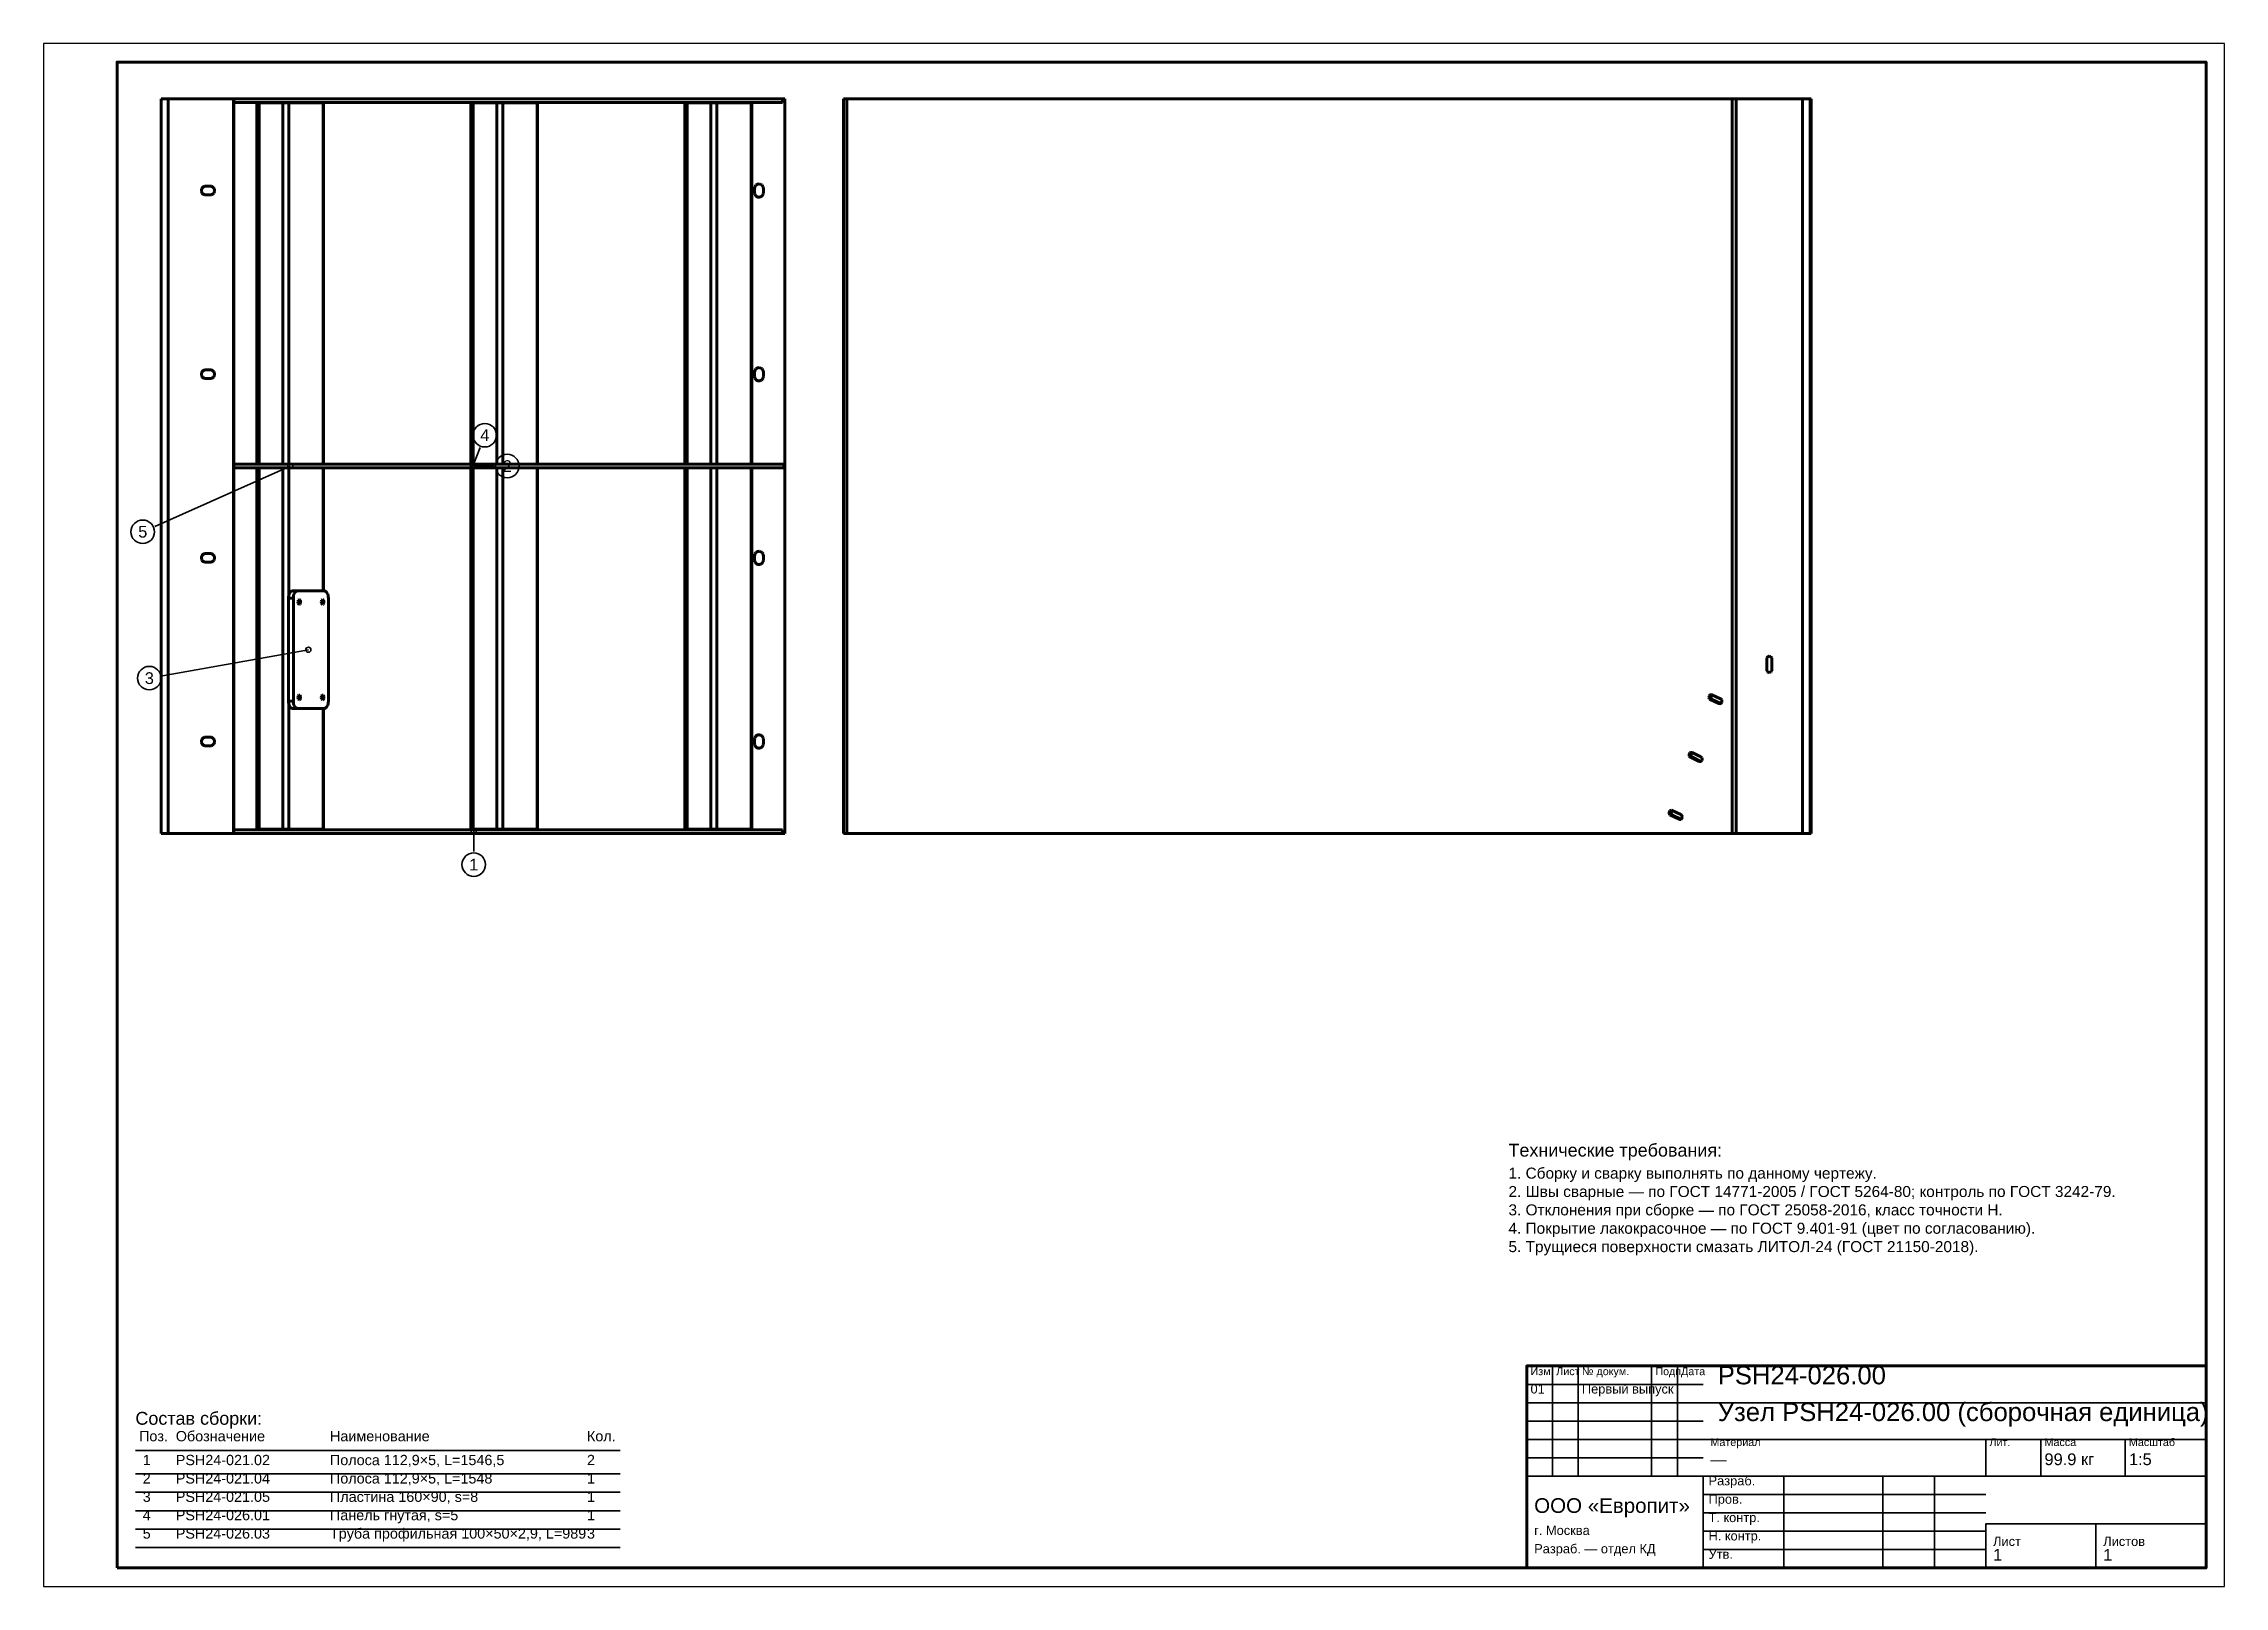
# Model space of a CAD drawing. Header units: millimetres. Extents: x 0 to 594, y 0 to 420.
import ezdxf
from ezdxf.enums import TextEntityAlignment as Align

# ---------------------------------------------------------------- set-up
doc = ezdxf.new("R2010")
doc.units = ezdxf.units.MM
doc.styles.add('GOST', font='Arial')

msp = doc.modelspace()

# ---------------------------------------------------------------- texts
at = {"color": 7, "style": 'GOST'}
for s, p in [('4', (120.16, 313.4)), ('2', (126.3, 305)), ('5', (27, 287.1)), ('3', (28.8, 247.26)), ('1', (117.16, 196.5))]:
    msp.add_text(s, height=3.2, dxfattribs=at).set_placement(p, align=Align.MIDDLE)
at = {"color": 3, "style": 'GOST'}
for s, height, p in [('Технические требования:', 3.5, (399, 117)), ('1. Сборку и сварку выполнять по данному чертежу.', 3, (399, 111)), ('2. Швы сварные — по ГОСТ 14771-2005 / ГОСТ 5264-80; контроль по ГОСТ 3242-79.', 3, (399, 106)), ('3. Отклонения при сборке — по ГОСТ 25058-2016, класс точности Н.', 3, (399, 101)), ('4. Покрытие лакокрасочное — по ГОСТ 9.401-91 (цвет по согласованию).', 3, (399, 96)), ('5. Трущиеся поверхности смазать ЛИТОЛ-24 (ГОСТ 21150-2018).', 3, (399, 91)), ('Изм.', 2.1, (405, 57.5)), ('Лист', 2.1, (412, 57.5)), ('№ докум.', 2.1, (419, 57.5)), ('Подп.', 2.1, (439, 57.5)), ('Дата', 2.1, (446, 57.5)), ('PSH24-026.00', 5, (456, 55)), ('01', 2.5, (405, 52.5)), ('Первый выпуск', 2.5, (419, 52.5)), ('Состав сборки:', 3.5, (25, 44)), ('Узел PSH24-026.00 (сборочная единица)', 5, (456, 45)), ('Поз.', 2.8, (26, 39.5)), ('Обозначение', 2.8, (36, 39.5)), ('Наименование', 2.8, (78, 39.5)), ('Кол.', 2.8, (148, 39.5)), ('1', 2.8, (27, 33)), ('PSH24-021.02', 2.8, (36, 33)), ('Полоса 112,9×5, L=1546,5', 2.8, (78, 33)), ('2', 2.8, (148, 33)), ('Материал', 2.1, (454, 38.2)), ('Лит.', 2.1, (530, 38.2)), ('99.9 кг', 3.2, (545, 33)), ('Масса', 2.1, (545, 38.2)), ('Масштаб', 2.1, (568, 38.2)), ('1:5', 3.2, (568, 33)), ('2', 2.8, (27, 28)), ('PSH24-021.04', 2.8, (36, 28)), ('Полоса 112,9×5, L=1548', 2.8, (78, 28)), ('1', 2.8, (148, 28)), ('Разраб.', 2.5, (453.5, 27.5)), ('—', 3.2, (454, 33)), ('3', 2.8, (27, 23)), ('PSH24-021.05', 2.8, (36, 23)), ('Пластина 160×90, s=8', 2.8, (78, 23)), ('1', 2.8, (148, 23)), ('ООО «Европит»', 4, (406, 20)), ('Пров.', 2.5, (453.5, 22.5)), ('4', 2.8, (27, 18)), ('PSH24-026.01', 2.8, (36, 18)), ('Панель гнутая, s=5', 2.8, (78, 18)), ('1', 2.8, (148, 18)), ('Т. контр.', 2.5, (453.5, 17.5)), ('5', 2.8, (27, 13)), ('PSH24-026.03', 2.8, (36, 13)), ('Труба профильная 100×50×2,9, L=989', 2.8, (78, 13)), ('3', 2.8, (148, 13)), ('г. Москва', 2.5, (406, 14)), ('Н. контр.', 2.5, (453.5, 12.5)), ('Лист', 2.5, (531, 11)), ('Листов', 2.5, (561, 11)), ('Разраб. — отдел КД', 2.5, (406, 9)), ('Утв.', 2.5, (453.5, 7.5)), ('1', 3.2, (531, 7)), ('1', 3.2, (561, 7))]:
    msp.add_text(s, height=height, dxfattribs=at).set_placement(p)

# ---------------------------------------------------------------- linework, layer by layer
at = {"color": 1, "lineweight": 70}
for p, q in [((32.01, 405), (32, 405)), ((32, 405), (32, 405)), ((32, 405), (32, 405)), ((32, 405), (32, 405)), ((32, 405), (32, 405)), ((32, 405), (32, 405)), ((32, 405), (32, 405)), ((32, 405), (32, 405)), ((32, 405), (32, 405)), ((32, 405), (32, 405)), ((32, 405), (32, 405)), ((32, 405), (32, 405)), ((32, 405), (32, 405)), ((32, 405), (32, 405)), ((32, 405), (32, 405)), ((32, 205), (32, 405)), ((32, 405), (32, 205)), ((32.05, 405), (32.01, 405)), ((32.11, 405), (32.05, 405)), ((32.19, 405), (32.11, 405)), ((32.3, 405), (32.19, 405)), ((32.43, 405), (32.3, 405)), ((32.57, 405), (32.43, 405)), ((32.74, 405), (32.57, 405)), ((32.92, 405), (32.74, 405)), ((33.11, 405), (32.92, 405)), ((33.31, 405), (33.11, 405)), ((33.53, 405), (33.31, 405)), ((33.74, 405), (33.53, 405)), ((33.97, 405), (33.74, 405)), ((51.76, 405), (33.97, 405)), ((33.97, 405), (33.97, 205)), ((51.76, 405), (51.78, 405)), ((51.76, 205), (51.76, 405)), ((51.78, 405), (51.78, 205)), ((51.78, 405), (201.28, 405)), ((51.78, 404), (201.28, 404)), ((184.16, 403.9), (184.16, 404)), ((185.02, 403.9), (185.02, 404)), ((201.85, 405), (201.28, 405)), ((201.28, 404), (201.28, 405)), ((201.85, 205), (201.85, 405)), ((201.87, 405), (201.85, 405)), ((201.87, 205), (201.87, 405)), ((217.88, 405), (217.87, 405)), ((217.87, 405), (217.87, 405)), ((217.87, 405), (217.87, 405)), ((217.87, 405), (217.87, 405)), ((217.87, 405), (217.87, 405)), ((217.87, 405), (217.87, 405)), ((217.87, 405), (217.87, 405)), ((217.87, 405), (217.87, 405)), ((217.87, 405), (217.87, 405)), ((217.87, 405), (217.87, 405)), ((217.87, 405), (217.87, 405)), ((217.87, 405), (217.87, 405)), ((217.87, 405), (217.87, 405)), ((217.87, 405), (217.87, 405)), ((217.87, 405), (217.87, 405)), ((217.87, 205), (217.87, 405)), ((217.87, 405), (217.87, 205)), ((217.89, 405), (217.88, 405)), ((217.92, 405), (217.89, 405)), ((217.95, 405), (217.92, 405)), ((218, 405), (217.95, 405)), ((218.06, 405), (218, 405)), ((218.12, 405), (218.06, 405)), ((218.2, 405), (218.12, 405)), ((218.28, 405), (218.2, 405)), ((218.37, 405), (218.28, 405)), ((218.47, 405), (218.37, 405)), ((218.58, 405), (218.47, 405)), ((218.69, 405), (218.58, 405)), ((218.81, 405), (218.69, 405)), ((459.96, 405), (218.81, 405)), ((218.81, 405), (218.81, 205)), ((460.02, 405), (459.96, 405)), ((459.96, 405), (459.96, 205)), ((460.09, 405), (460.02, 405)), ((460.16, 405), (460.09, 405)), ((460.23, 405), (460.16, 405)), ((460.3, 405), (460.23, 405)), ((460.38, 405), (460.3, 405)), ((460.45, 405), (460.38, 405)), ((460.52, 405), (460.45, 405)), ((460.6, 405), (460.52, 405)), ((460.68, 405), (460.6, 405)), ((460.75, 405), (460.68, 405)), ((460.83, 405), (460.75, 405)), ((460.91, 405), (460.83, 405)), ((460.98, 405), (460.91, 405)), ((479.1, 405), (460.98, 405)), ((460.98, 405), (460.98, 205)), ((479.33, 405), (479.1, 405)), ((479.1, 405), (479.1, 205)), ((479.55, 405), (479.33, 405)), ((479.77, 405), (479.55, 405)), ((479.97, 405), (479.77, 405)), ((480.17, 405), (479.97, 405)), ((480.36, 405), (480.17, 405)), ((480.53, 405), (480.36, 405)), ((480.68, 405), (480.53, 405)), ((480.81, 405), (480.68, 405)), ((480.92, 405), (480.81, 405)), ((481.01, 405), (480.92, 405)), ((481.08, 405), (481.01, 405)), ((481.12, 405), (481.08, 405)), ((481.14, 405), (481.12, 405)), ((481.45, 405), (481.14, 405)), ((481.14, 405), (481.14, 205)), ((481.45, 205), (481.45, 405)), ((58.12, 403.9), (58.11, 403.9)), ((58.11, 403.9), (58.11, 403.9)), ((58.11, 403.9), (58.11, 305.5)), ((58.14, 403.9), (58.12, 403.9)), ((58.16, 403.9), (58.14, 403.9)), ((58.19, 403.9), (58.16, 403.9)), ((58.22, 403.9), (58.19, 403.9)), ((58.26, 403.9), (58.22, 403.9)), ((58.31, 403.9), (58.26, 403.9)), ((58.36, 403.9), (58.31, 403.9)), ((58.41, 403.9), (58.36, 403.9)), ((58.47, 403.9), (58.41, 403.9)), ((58.53, 403.9), (58.47, 403.9)), ((58.6, 403.9), (58.53, 403.9)), ((58.67, 403.9), (58.6, 403.9)), ((65.12, 403.9), (58.67, 403.9)), ((58.67, 403.9), (58.67, 305.5)), ((65.24, 403.9), (65.12, 403.9)), ((65.12, 403.9), (65.12, 305.5)), ((65.36, 403.9), (65.24, 403.9)), ((65.49, 403.9), (65.36, 403.9)), ((65.62, 403.9), (65.49, 403.9)), ((65.76, 403.9), (65.62, 403.9)), ((65.89, 403.9), (65.76, 403.9)), ((66.03, 403.9), (65.89, 403.9)), ((66.15, 403.9), (66.03, 403.9)), ((66.28, 403.9), (66.15, 403.9)), ((66.4, 403.9), (66.28, 403.9)), ((66.51, 403.9), (66.4, 403.9)), ((66.61, 403.9), (66.51, 403.9)), ((66.7, 403.9), (66.61, 403.9)), ((66.77, 403.9), (66.7, 403.9)), ((76.1, 403.9), (66.77, 403.9)), ((66.77, 403.9), (66.77, 305.5)), ((76.12, 403.9), (76.1, 403.9)), ((76.1, 403.9), (76.1, 305.5)), ((76.15, 403.9), (76.12, 403.9)), ((76.17, 403.9), (76.15, 403.9)), ((76.19, 403.9), (76.17, 403.9)), ((76.21, 403.9), (76.19, 403.9)), ((76.22, 403.9), (76.21, 403.9)), ((76.24, 403.9), (76.22, 403.9)), ((76.25, 403.9), (76.24, 403.9)), ((76.26, 403.9), (76.25, 403.9)), ((76.27, 403.9), (76.26, 403.9)), ((76.28, 403.9), (76.27, 403.9)), ((76.27, 403.9), (76.27, 403.9)), ((76.28, 403.9), (76.28, 403.9)), ((76.28, 403.9), (76.28, 403.9)), ((76.28, 403.9), (76.28, 305.5)), ((116.41, 403.9), (116.4, 403.9)), ((116.4, 403.9), (116.4, 305.5)), ((116.43, 403.9), (116.41, 403.9)), ((116.41, 403.9), (116.41, 403.9)), ((116.45, 403.9), (116.43, 403.9)), ((116.48, 403.9), (116.45, 403.9)), ((116.51, 403.9), (116.48, 403.9)), ((116.55, 403.9), (116.51, 403.9)), ((116.6, 403.9), (116.55, 403.9)), ((116.65, 403.9), (116.6, 403.9)), ((116.7, 403.9), (116.65, 403.9)), ((116.76, 403.9), (116.7, 403.9)), ((116.83, 403.9), (116.76, 403.9)), ((116.89, 403.9), (116.83, 403.9)), ((116.97, 403.9), (116.89, 403.9)), ((123.41, 403.9), (116.97, 403.9)), ((116.97, 403.9), (116.97, 305.5)), ((123.53, 403.9), (123.41, 403.9)), ((123.41, 403.9), (123.41, 305.5)), ((123.65, 403.9), (123.53, 403.9)), ((123.78, 403.9), (123.65, 403.9)), ((123.92, 403.9), (123.78, 403.9)), ((124.05, 403.9), (123.92, 403.9)), ((124.18, 403.9), (124.05, 403.9)), ((124.32, 403.9), (124.18, 403.9)), ((124.45, 403.9), (124.32, 403.9)), ((124.57, 403.9), (124.45, 403.9)), ((124.69, 403.9), (124.57, 403.9)), ((124.8, 403.9), (124.69, 403.9)), ((124.9, 403.9), (124.8, 403.9)), ((124.99, 403.9), (124.9, 403.9)), ((125.06, 403.9), (124.99, 403.9)), ((134.39, 403.9), (125.06, 403.9)), ((125.06, 403.9), (125.06, 305.5)), ((134.42, 403.9), (134.39, 403.9)), ((134.39, 403.9), (134.39, 305.5)), ((134.44, 403.9), (134.42, 403.9)), ((134.46, 403.9), (134.44, 403.9)), ((134.48, 403.9), (134.46, 403.9)), ((134.5, 403.9), (134.48, 403.9)), ((134.51, 403.9), (134.5, 403.9)), ((134.53, 403.9), (134.51, 403.9)), ((134.54, 403.9), (134.53, 403.9)), ((134.55, 403.9), (134.54, 403.9)), ((134.56, 403.9), (134.55, 403.9)), ((134.57, 403.9), (134.56, 403.9)), ((134.57, 403.9), (134.57, 403.9)), ((134.57, 403.9), (134.57, 403.9)), ((134.57, 403.9), (134.57, 403.9)), ((134.57, 403.9), (134.57, 305.5)), ((174.7, 403.9), (174.69, 403.9)), ((174.69, 403.9), (174.69, 305.5)), ((174.71, 403.9), (174.7, 403.9)), ((174.72, 403.9), (174.71, 403.9)), ((174.74, 403.9), (174.72, 403.9)), ((174.77, 403.9), (174.74, 403.9)), ((174.81, 403.9), (174.77, 403.9)), ((174.84, 403.9), (174.81, 403.9)), ((174.89, 403.9), (174.84, 403.9)), ((174.94, 403.9), (174.89, 403.9)), ((174.99, 403.9), (174.94, 403.9)), ((175.05, 403.9), (174.99, 403.9)), ((175.12, 403.9), (175.05, 403.9)), ((175.19, 403.9), (175.12, 403.9)), ((175.26, 403.9), (175.19, 403.9)), ((181.7, 403.9), (175.26, 403.9)), ((175.26, 403.9), (175.26, 305.5)), ((181.82, 403.9), (181.7, 403.9)), ((181.7, 403.9), (181.7, 305.5)), ((181.95, 403.9), (181.82, 403.9)), ((182.08, 403.9), (181.95, 403.9)), ((182.21, 403.9), (182.08, 403.9)), ((182.34, 403.9), (182.21, 403.9)), ((182.48, 403.9), (182.34, 403.9)), ((182.61, 403.9), (182.48, 403.9)), ((182.74, 403.9), (182.61, 403.9)), ((182.86, 403.9), (182.74, 403.9)), ((182.98, 403.9), (182.86, 403.9)), ((183.09, 403.9), (182.98, 403.9)), ((183.19, 403.9), (183.09, 403.9)), ((183.28, 403.9), (183.19, 403.9)), ((183.36, 403.9), (183.28, 403.9)), ((192.68, 403.9), (183.36, 403.9)), ((183.36, 403.9), (183.36, 305.5)), ((192.71, 403.9), (192.68, 403.9)), ((192.68, 403.9), (192.68, 305.5)), ((192.73, 403.9), (192.71, 403.9)), ((192.75, 403.9), (192.73, 403.9)), ((192.77, 403.9), (192.75, 403.9)), ((192.79, 403.9), (192.77, 403.9)), ((192.81, 403.9), (192.79, 403.9)), ((192.82, 403.9), (192.81, 403.9)), ((192.83, 403.9), (192.82, 403.9)), ((192.84, 403.9), (192.83, 403.9)), ((192.85, 403.9), (192.84, 403.9)), ((192.86, 403.9), (192.85, 403.9)), ((192.87, 403.9), (192.86, 403.9)), ((192.86, 403.9), (192.86, 403.9)), ((192.86, 403.9), (192.86, 403.9)), ((192.87, 403.9), (192.87, 305.5)), ((42.99, 380.23), (42.96, 380)), ((42.98, 380), (43, 380.23)), ((43.06, 380.46), (42.99, 380.23)), ((43, 380.23), (43.07, 380.46)), ((43.17, 380.67), (43.06, 380.46)), ((43.07, 380.46), (43.18, 380.67)), ((43.32, 380.85), (43.17, 380.67)), ((43.18, 380.67), (43.33, 380.85)), ((43.5, 381), (43.32, 380.85)), ((43.33, 380.85), (43.51, 381)), ((43.7, 381.11), (43.5, 381)), ((43.51, 381), (43.72, 381.11)), ((43.93, 381.18), (43.7, 381.11)), ((43.72, 381.11), (43.95, 381.18)), ((44.16, 381.2), (43.93, 381.18)), ((43.95, 381.18), (44.18, 381.2)), ((45.36, 381.2), (44.16, 381.2)), ((45.6, 381.18), (45.36, 381.2)), ((45.82, 381.11), (45.6, 381.18)), ((46.03, 381), (45.82, 381.11)), ((46.21, 380.85), (46.03, 381)), ((46.36, 380.67), (46.21, 380.85)), ((46.47, 380.46), (46.36, 380.67)), ((46.54, 380.23), (46.47, 380.46)), ((46.56, 380), (46.54, 380.23)), ((193.68, 380.83), (193.66, 380.6)), ((193.66, 380.6), (193.66, 379.4)), ((193.67, 380.6), (193.66, 380.6)), ((193.67, 380.6), (193.7, 380.83)), ((193.67, 379.4), (193.67, 380.6)), ((193.75, 381.06), (193.68, 380.83)), ((193.7, 380.83), (193.76, 381.06)), ((193.86, 381.27), (193.75, 381.06)), ((193.76, 381.06), (193.87, 381.26)), ((194.01, 381.45), (193.86, 381.27)), ((193.87, 381.26), (194.02, 381.45)), ((194.19, 381.6), (194.01, 381.45)), ((194.02, 381.45), (194.2, 381.59)), ((194.4, 381.71), (194.19, 381.6)), ((194.2, 381.59), (194.41, 381.71)), ((194.62, 381.78), (194.4, 381.71)), ((194.41, 381.71), (194.63, 381.78)), ((194.86, 381.8), (194.62, 381.78)), ((194.63, 381.78), (194.86, 381.8)), ((195.09, 381.78), (194.86, 381.8)), ((195.31, 381.71), (195.09, 381.78)), ((195.52, 381.6), (195.31, 381.71)), ((195.7, 381.45), (195.52, 381.6)), ((195.85, 381.27), (195.7, 381.45)), ((195.96, 381.06), (195.85, 381.27)), ((196.03, 380.83), (195.96, 381.06)), ((196.06, 380.6), (196.03, 380.83)), ((196.06, 379.4), (196.06, 380.6)), ((481.31, 381.11), (481.3, 380.85)), ((481.3, 380.85), (481.3, 380)), ((481.32, 381.2), (481.31, 381.11)), ((481.34, 381.2), (481.32, 381.2)), ((481.35, 381.11), (481.34, 381.2)), ((481.35, 380.85), (481.35, 381.11)), ((481.36, 380), (481.35, 380.85)), ((42.96, 380), (42.99, 379.77)), ((43, 379.77), (42.98, 380)), ((42.99, 379.77), (43.06, 379.54)), ((43.07, 379.54), (43, 379.77)), ((43.06, 379.54), (43.17, 379.33)), ((43.18, 379.33), (43.07, 379.54)), ((43.17, 379.33), (43.32, 379.15)), ((43.33, 379.15), (43.18, 379.33)), ((43.32, 379.15), (43.5, 379)), ((43.51, 379), (43.33, 379.15)), ((43.5, 379), (43.7, 378.89)), ((43.72, 378.89), (43.51, 379)), ((43.7, 378.89), (43.93, 378.82)), ((43.95, 378.82), (43.72, 378.89)), ((43.93, 378.82), (44.16, 378.8)), ((44.18, 378.8), (43.95, 378.82)), ((44.16, 378.8), (45.36, 378.8)), ((45.36, 378.8), (45.6, 378.82)), ((45.6, 378.82), (45.82, 378.89)), ((45.82, 378.89), (46.03, 379)), ((46.03, 379), (46.21, 379.15)), ((46.21, 379.15), (46.36, 379.33)), ((46.36, 379.33), (46.47, 379.54)), ((46.47, 379.54), (46.54, 379.77)), ((46.54, 379.77), (46.56, 380)), ((193.66, 379.4), (193.68, 379.17)), ((193.67, 379.4), (193.66, 379.4)), ((193.7, 379.17), (193.67, 379.4)), ((193.68, 379.17), (193.75, 378.94)), ((193.76, 378.94), (193.7, 379.17)), ((193.75, 378.94), (193.86, 378.73)), ((193.87, 378.74), (193.76, 378.94)), ((193.86, 378.73), (194.01, 378.55)), ((194.02, 378.55), (193.87, 378.74)), ((194.01, 378.55), (194.19, 378.4)), ((194.2, 378.41), (194.02, 378.55)), ((194.19, 378.4), (194.4, 378.29)), ((194.41, 378.29), (194.2, 378.41)), ((194.4, 378.29), (194.62, 378.22)), ((194.63, 378.22), (194.41, 378.29)), ((194.62, 378.22), (194.86, 378.2)), ((194.86, 378.2), (194.63, 378.22)), ((194.86, 378.2), (195.09, 378.22)), ((195.09, 378.22), (195.31, 378.29)), ((195.31, 378.29), (195.52, 378.4)), ((195.52, 378.4), (195.7, 378.55)), ((195.7, 378.55), (195.85, 378.73)), ((195.85, 378.73), (195.96, 378.94)), ((195.96, 378.94), (196.03, 379.17)), ((196.03, 379.17), (196.06, 379.4)), ((481.3, 380), (481.3, 379.15)), ((481.3, 379.15), (481.31, 378.89)), ((481.31, 378.89), (481.32, 378.8)), ((481.32, 378.8), (481.34, 378.8)), ((481.34, 378.8), (481.35, 378.89)), ((481.35, 379.15), (481.36, 380)), ((481.35, 378.89), (481.35, 379.15)), ((42.99, 330.23), (42.96, 330)), ((42.96, 330), (42.99, 329.77)), ((42.98, 330), (43, 330.23)), ((43, 329.77), (42.98, 330)), ((43.06, 330.46), (42.99, 330.23)), ((42.99, 329.77), (43.06, 329.54)), ((43, 330.23), (43.07, 330.46)), ((43.07, 329.54), (43, 329.77)), ((43.17, 330.67), (43.06, 330.46)), ((43.06, 329.54), (43.17, 329.33)), ((43.07, 330.46), (43.18, 330.67)), ((43.18, 329.33), (43.07, 329.54)), ((43.32, 330.85), (43.17, 330.67)), ((43.17, 329.33), (43.32, 329.15)), ((43.18, 330.67), (43.33, 330.85)), ((43.33, 329.15), (43.18, 329.33)), ((43.5, 331), (43.32, 330.85)), ((43.32, 329.15), (43.5, 329)), ((43.33, 330.85), (43.51, 331)), ((43.51, 329), (43.33, 329.15)), ((43.7, 331.11), (43.5, 331)), ((43.5, 329), (43.7, 328.89)), ((43.51, 331), (43.72, 331.11)), ((43.72, 328.89), (43.51, 329)), ((43.93, 331.18), (43.7, 331.11)), ((43.7, 328.89), (43.93, 328.82)), ((43.72, 331.11), (43.95, 331.18)), ((43.95, 328.82), (43.72, 328.89)), ((44.16, 331.2), (43.93, 331.18)), ((43.93, 328.82), (44.16, 328.8)), ((43.95, 331.18), (44.18, 331.2)), ((44.18, 328.8), (43.95, 328.82)), ((45.36, 331.2), (44.16, 331.2)), ((44.16, 328.8), (45.36, 328.8)), ((45.6, 331.18), (45.36, 331.2)), ((45.36, 328.8), (45.6, 328.82)), ((45.82, 331.11), (45.6, 331.18)), ((45.6, 328.82), (45.82, 328.89)), ((46.03, 331), (45.82, 331.11)), ((45.82, 328.89), (46.03, 329)), ((46.21, 330.85), (46.03, 331)), ((46.03, 329), (46.21, 329.15)), ((46.36, 330.67), (46.21, 330.85)), ((46.21, 329.15), (46.36, 329.33)), ((46.47, 330.46), (46.36, 330.67)), ((46.36, 329.33), (46.47, 329.54)), ((46.54, 330.23), (46.47, 330.46)), ((46.47, 329.54), (46.54, 329.77)), ((46.56, 330), (46.54, 330.23)), ((46.54, 329.77), (46.56, 330)), ((193.68, 330.83), (193.66, 330.6)), ((193.66, 330.6), (193.66, 329.4)), ((193.67, 330.6), (193.66, 330.6)), ((193.66, 329.4), (193.68, 329.17)), ((193.67, 329.4), (193.66, 329.4)), ((193.67, 330.6), (193.7, 330.83)), ((193.67, 329.4), (193.67, 330.6)), ((193.7, 329.17), (193.67, 329.4)), ((193.75, 331.06), (193.68, 330.83)), ((193.68, 329.17), (193.75, 328.94)), ((193.7, 330.83), (193.76, 331.06)), ((193.76, 328.94), (193.7, 329.17)), ((193.86, 331.27), (193.75, 331.06)), ((193.75, 328.94), (193.86, 328.73)), ((193.76, 331.06), (193.87, 331.26)), ((193.87, 328.74), (193.76, 328.94)), ((194.01, 331.45), (193.86, 331.27)), ((193.86, 328.73), (194.01, 328.55)), ((193.87, 331.26), (194.02, 331.45)), ((194.02, 328.55), (193.87, 328.74)), ((194.19, 331.6), (194.01, 331.45)), ((194.01, 328.55), (194.19, 328.4)), ((194.02, 331.45), (194.2, 331.59)), ((194.2, 328.41), (194.02, 328.55)), ((194.4, 331.71), (194.19, 331.6)), ((194.19, 328.4), (194.4, 328.29)), ((194.2, 331.59), (194.41, 331.71)), ((194.41, 328.29), (194.2, 328.41)), ((194.62, 331.78), (194.4, 331.71)), ((194.4, 328.29), (194.62, 328.22)), ((194.41, 331.71), (194.63, 331.78)), ((194.63, 328.22), (194.41, 328.29)), ((194.86, 331.8), (194.62, 331.78)), ((194.62, 328.22), (194.86, 328.2)), ((194.63, 331.78), (194.86, 331.8)), ((194.86, 328.2), (194.63, 328.22)), ((195.09, 331.78), (194.86, 331.8)), ((194.86, 328.2), (195.09, 328.22)), ((195.31, 331.71), (195.09, 331.78)), ((195.09, 328.22), (195.31, 328.29)), ((195.52, 331.6), (195.31, 331.71)), ((195.31, 328.29), (195.52, 328.4)), ((195.7, 331.45), (195.52, 331.6)), ((195.52, 328.4), (195.7, 328.55)), ((195.85, 331.27), (195.7, 331.45)), ((195.7, 328.55), (195.85, 328.73)), ((195.96, 331.06), (195.85, 331.27)), ((195.85, 328.73), (195.96, 328.94)), ((196.03, 330.83), (195.96, 331.06)), ((195.96, 328.94), (196.03, 329.17)), ((196.06, 330.6), (196.03, 330.83)), ((196.03, 329.17), (196.06, 329.4)), ((196.06, 329.4), (196.06, 330.6)), ((481.31, 331.11), (481.3, 330.85)), ((481.3, 330.85), (481.3, 330)), ((481.3, 330), (481.3, 329.15)), ((481.3, 329.15), (481.31, 328.89)), ((481.32, 331.2), (481.31, 331.11)), ((481.31, 328.89), (481.32, 328.8)), ((481.34, 331.2), (481.32, 331.2)), ((481.32, 328.8), (481.34, 328.8)), ((481.35, 331.11), (481.34, 331.2)), ((481.34, 328.8), (481.35, 328.89)), ((481.35, 330.85), (481.35, 331.11)), ((481.36, 330), (481.35, 330.85)), ((481.35, 329.15), (481.36, 330)), ((481.35, 328.89), (481.35, 329.15)), ((51.78, 305.5), (201.6, 305.5)), ((51.78, 304.5), (201.6, 304.5)), ((58.11, 304.5), (58.11, 206.1)), ((58.67, 304.5), (58.67, 206.1)), ((65.12, 304.5), (65.12, 206.1)), ((66.77, 304.5), (66.77, 269.87)), ((76.1, 304.5), (76.1, 271)), ((76.28, 304.5), (76.28, 271)), ((116.4, 304.5), (116.4, 206.1)), ((116.97, 304.5), (116.97, 206.1)), ((123.41, 304.5), (123.41, 206.1)), ((125.06, 304.5), (125.06, 206.1)), ((134.39, 304.5), (134.39, 206.1)), ((134.57, 304.5), (134.57, 206.1)), ((174.69, 304.5), (174.69, 206.1)), ((175.26, 304.5), (175.26, 206.1)), ((181.7, 304.5), (181.7, 206.1)), ((183.36, 304.5), (183.36, 206.1)), ((192.68, 304.5), (192.68, 206.1)), ((192.87, 304.5), (192.87, 206.1)), ((201.6, 304.5), (201.6, 305.5)), ((42.99, 280.23), (42.96, 280)), ((42.96, 280), (42.99, 279.77)), ((42.98, 280), (43, 280.23)), ((43, 279.77), (42.98, 280)), ((43.06, 280.46), (42.99, 280.23)), ((42.99, 279.77), (43.06, 279.54)), ((43, 280.23), (43.07, 280.46)), ((43.07, 279.54), (43, 279.77)), ((43.17, 280.67), (43.06, 280.46)), ((43.06, 279.54), (43.17, 279.33)), ((43.07, 280.46), (43.18, 280.67)), ((43.18, 279.33), (43.07, 279.54)), ((43.32, 280.85), (43.17, 280.67)), ((43.17, 279.33), (43.32, 279.15)), ((43.18, 280.67), (43.33, 280.85)), ((43.33, 279.15), (43.18, 279.33)), ((43.5, 281), (43.32, 280.85)), ((43.33, 280.85), (43.51, 281)), ((43.7, 281.11), (43.5, 281)), ((43.51, 281), (43.72, 281.11)), ((43.93, 281.18), (43.7, 281.11)), ((43.72, 281.11), (43.95, 281.18)), ((44.16, 281.2), (43.93, 281.18)), ((43.95, 281.18), (44.18, 281.2)), ((45.36, 281.2), (44.16, 281.2)), ((45.6, 281.18), (45.36, 281.2)), ((45.82, 281.11), (45.6, 281.18)), ((46.03, 281), (45.82, 281.11)), ((46.21, 280.85), (46.03, 281)), ((46.36, 280.67), (46.21, 280.85)), ((46.21, 279.15), (46.36, 279.33)), ((46.47, 280.46), (46.36, 280.67)), ((46.36, 279.33), (46.47, 279.54)), ((46.54, 280.23), (46.47, 280.46)), ((46.47, 279.54), (46.54, 279.77)), ((46.56, 280), (46.54, 280.23)), ((46.54, 279.77), (46.56, 280)), ((193.68, 280.83), (193.66, 280.6)), ((193.66, 280.6), (193.66, 279.4)), ((193.67, 280.6), (193.66, 280.6)), ((193.66, 279.4), (193.68, 279.17)), ((193.67, 279.4), (193.66, 279.4)), ((193.67, 280.6), (193.7, 280.83)), ((193.67, 279.4), (193.67, 280.6)), ((193.7, 279.17), (193.67, 279.4)), ((193.75, 281.06), (193.68, 280.83)), ((193.7, 280.83), (193.76, 281.06)), ((193.86, 281.27), (193.75, 281.06)), ((193.76, 281.06), (193.87, 281.26)), ((194.01, 281.45), (193.86, 281.27)), ((193.87, 281.26), (194.02, 281.45)), ((194.19, 281.6), (194.01, 281.45)), ((194.02, 281.45), (194.2, 281.59)), ((194.4, 281.71), (194.19, 281.6)), ((194.2, 281.59), (194.41, 281.71)), ((194.62, 281.78), (194.4, 281.71)), ((194.41, 281.71), (194.63, 281.78)), ((194.86, 281.8), (194.62, 281.78)), ((194.63, 281.78), (194.86, 281.8)), ((195.09, 281.78), (194.86, 281.8)), ((195.31, 281.71), (195.09, 281.78)), ((195.52, 281.6), (195.31, 281.71)), ((195.7, 281.45), (195.52, 281.6)), ((195.85, 281.27), (195.7, 281.45)), ((195.96, 281.06), (195.85, 281.27)), ((196.03, 280.83), (195.96, 281.06)), ((196.06, 280.6), (196.03, 280.83)), ((196.03, 279.17), (196.06, 279.4)), ((196.06, 279.4), (196.06, 280.6)), ((481.31, 281.11), (481.3, 280.85)), ((481.3, 280.85), (481.3, 280)), ((481.3, 280), (481.3, 279.15)), ((481.32, 281.2), (481.31, 281.11)), ((481.34, 281.2), (481.32, 281.2)), ((481.35, 281.11), (481.34, 281.2)), ((481.35, 280.85), (481.35, 281.11)), ((481.36, 280), (481.35, 280.85)), ((481.35, 279.15), (481.36, 280)), ((43.32, 279.15), (43.5, 279)), ((43.51, 279), (43.33, 279.15)), ((43.5, 279), (43.7, 278.89)), ((43.72, 278.89), (43.51, 279)), ((43.7, 278.89), (43.93, 278.82)), ((43.95, 278.82), (43.72, 278.89)), ((43.93, 278.82), (44.16, 278.8)), ((44.18, 278.8), (43.95, 278.82)), ((44.16, 278.8), (45.36, 278.8)), ((45.36, 278.8), (45.6, 278.82)), ((45.6, 278.82), (45.82, 278.89)), ((45.82, 278.89), (46.03, 279)), ((46.03, 279), (46.21, 279.15)), ((193.68, 279.17), (193.75, 278.94)), ((193.76, 278.94), (193.7, 279.17)), ((193.75, 278.94), (193.86, 278.73)), ((193.87, 278.74), (193.76, 278.94)), ((193.86, 278.73), (194.01, 278.55)), ((194.02, 278.55), (193.87, 278.74)), ((194.01, 278.55), (194.19, 278.4)), ((194.2, 278.41), (194.02, 278.55)), ((194.19, 278.4), (194.4, 278.29)), ((194.41, 278.29), (194.2, 278.41)), ((194.4, 278.29), (194.62, 278.22)), ((194.63, 278.22), (194.41, 278.29)), ((194.62, 278.22), (194.86, 278.2)), ((194.86, 278.2), (194.63, 278.22)), ((194.86, 278.2), (195.09, 278.22)), ((195.09, 278.22), (195.31, 278.29)), ((195.31, 278.29), (195.52, 278.4)), ((195.52, 278.4), (195.7, 278.55)), ((195.7, 278.55), (195.85, 278.73)), ((195.85, 278.73), (195.96, 278.94)), ((195.96, 278.94), (196.03, 279.17)), ((481.3, 279.15), (481.31, 278.89)), ((481.31, 278.89), (481.32, 278.8)), ((481.32, 278.8), (481.34, 278.8)), ((481.34, 278.8), (481.35, 278.89)), ((481.35, 278.89), (481.35, 279.15)), ((66.67, 269), (66.69, 269.39)), ((66.67, 241), (66.67, 269)), ((68.02, 269), (66.67, 269)), ((66.69, 269.39), (66.75, 269.77)), ((66.75, 269.77), (66.85, 270.11)), ((66.85, 270.11), (66.98, 270.41)), ((66.98, 270.41), (67.14, 270.66)), ((67.14, 270.66), (67.32, 270.85)), ((67.32, 270.85), (67.52, 270.96)), ((67.52, 270.96), (67.73, 271)), ((67.73, 271), (69.08, 271)), ((68.04, 269.39), (68.02, 269)), ((68.02, 269), (68.02, 241)), ((68.1, 269.77), (68.04, 269.39)), ((68.2, 270.11), (68.1, 269.77)), ((68.33, 270.41), (68.2, 270.11)), ((68.49, 270.66), (68.33, 270.41)), ((68.68, 270.85), (68.49, 270.66)), ((68.88, 270.96), (68.68, 270.85)), ((69.08, 271), (68.88, 270.96)), ((76.5, 271), (69.08, 271)), ((69.3, 268.25), (69.27, 268)), ((69.27, 268), (69.3, 267.75)), ((69.37, 268.46), (69.3, 268.25)), ((69.3, 267.75), (69.37, 267.54)), ((69.48, 268.6), (69.37, 268.46)), ((69.37, 267.54), (69.48, 267.4)), ((69.61, 268.65), (69.48, 268.6)), ((69.48, 267.4), (69.61, 267.35)), ((69.75, 268.6), (69.61, 268.65)), ((69.61, 267.35), (69.75, 267.4)), ((69.86, 268.46), (69.75, 268.6)), ((69.75, 267.4), (69.86, 267.54)), ((69.93, 268.25), (69.86, 268.46)), ((69.86, 267.54), (69.93, 267.75)), ((69.96, 268), (69.93, 268.25)), ((69.93, 267.75), (69.96, 268)), ((75.65, 268.25), (75.63, 268)), ((75.63, 268), (75.65, 267.75)), ((75.73, 268.46), (75.65, 268.25)), ((75.65, 267.75), (75.73, 267.54)), ((75.84, 268.6), (75.73, 268.46)), ((75.73, 267.54), (75.84, 267.4)), ((75.97, 268.65), (75.84, 268.6)), ((75.84, 267.4), (75.97, 267.35)), ((76.1, 268.6), (75.97, 268.65)), ((75.97, 267.35), (76.1, 267.4)), ((76.22, 268.46), (76.1, 268.6)), ((76.1, 267.4), (76.22, 267.54)), ((76.29, 268.25), (76.22, 268.46)), ((76.22, 267.54), (76.29, 267.75)), ((76.32, 268), (76.29, 268.25)), ((76.29, 267.75), (76.32, 268)), ((76.71, 270.96), (76.5, 271)), ((76.91, 270.85), (76.71, 270.96)), ((77.09, 270.66), (76.91, 270.85)), ((77.25, 270.41), (77.09, 270.66)), ((77.38, 270.11), (77.25, 270.41)), ((77.48, 269.77), (77.38, 270.11)), ((77.54, 269.39), (77.48, 269.77)), ((77.56, 269), (77.54, 269.39)), ((77.56, 241), (77.56, 269)), ((469.4, 252.77), (469.34, 252.5)), ((469.34, 252.5), (469.34, 249.5)), ((469.34, 252.5), (469.36, 252.5)), ((469.34, 249.5), (469.4, 249.23)), ((469.34, 249.5), (469.36, 249.5)), ((469.36, 252.5), (469.41, 252.77)), ((469.36, 249.5), (469.36, 252.5)), ((469.41, 249.23), (469.36, 249.5)), ((469.55, 252.99), (469.4, 252.77)), ((469.41, 252.77), (469.56, 252.99)), ((469.78, 253.15), (469.55, 252.99)), ((469.56, 252.99), (469.79, 253.14)), ((470.04, 253.2), (469.78, 253.15)), ((469.79, 253.14), (470.05, 253.2)), ((470.31, 253.15), (470.04, 253.2)), ((470.54, 252.99), (470.31, 253.15)), ((470.69, 252.77), (470.54, 252.99)), ((470.74, 252.5), (470.69, 252.77)), ((470.69, 249.23), (470.74, 249.5)), ((470.74, 249.5), (470.74, 252.5)), ((469.4, 249.23), (469.55, 249.01)), ((469.56, 249.01), (469.41, 249.23)), ((469.55, 249.01), (469.78, 248.85)), ((469.79, 248.86), (469.56, 249.01)), ((469.78, 248.85), (470.04, 248.8)), ((470.05, 248.8), (469.79, 248.86)), ((470.04, 248.8), (470.31, 248.85)), ((470.31, 248.85), (470.54, 249.01)), ((470.54, 249.01), (470.69, 249.23)), ((66.69, 240.61), (66.67, 241)), ((66.67, 241), (68.02, 241)), ((66.75, 240.23), (66.69, 240.61)), ((66.85, 239.89), (66.75, 240.23)), ((66.77, 240.13), (66.77, 206.1)), ((66.98, 239.59), (66.85, 239.89)), ((67.14, 239.34), (66.98, 239.59)), ((67.32, 239.15), (67.14, 239.34)), ((67.52, 239.04), (67.32, 239.15)), ((67.73, 239), (67.52, 239.04)), ((69.08, 239), (67.73, 239)), ((68.02, 241), (68.04, 240.61)), ((68.04, 240.61), (68.1, 240.23)), ((68.1, 240.23), (68.2, 239.89)), ((68.2, 239.89), (68.33, 239.59)), ((68.33, 239.59), (68.49, 239.34)), ((68.49, 239.34), (68.68, 239.15)), ((68.68, 239.15), (68.88, 239.04)), ((68.88, 239.04), (69.08, 239)), ((69.08, 239), (76.5, 239)), ((69.3, 242.25), (69.27, 242)), ((69.27, 242), (69.3, 241.75)), ((69.37, 242.46), (69.3, 242.25)), ((69.3, 241.75), (69.37, 241.54)), ((69.48, 242.6), (69.37, 242.46)), ((69.37, 241.54), (69.48, 241.4)), ((69.61, 242.65), (69.48, 242.6)), ((69.48, 241.4), (69.61, 241.35)), ((69.75, 242.6), (69.61, 242.65)), ((69.61, 241.35), (69.75, 241.4)), ((69.86, 242.46), (69.75, 242.6)), ((69.75, 241.4), (69.86, 241.54)), ((69.93, 242.25), (69.86, 242.46)), ((69.86, 241.54), (69.93, 241.75)), ((69.96, 242), (69.93, 242.25)), ((69.93, 241.75), (69.96, 242)), ((75.65, 242.25), (75.63, 242)), ((75.63, 242), (75.65, 241.75)), ((75.73, 242.46), (75.65, 242.25)), ((75.65, 241.75), (75.73, 241.54)), ((75.84, 242.6), (75.73, 242.46)), ((75.73, 241.54), (75.84, 241.4)), ((75.97, 242.65), (75.84, 242.6)), ((75.84, 241.4), (75.97, 241.35)), ((76.1, 242.6), (75.97, 242.65)), ((75.97, 241.35), (76.1, 241.4)), ((76.22, 242.46), (76.1, 242.6)), ((76.1, 241.4), (76.22, 241.54)), ((76.1, 239), (76.1, 206.1)), ((76.29, 242.25), (76.22, 242.46)), ((76.22, 241.54), (76.29, 241.75)), ((76.28, 239), (76.28, 206.1)), ((76.32, 242), (76.29, 242.25)), ((76.29, 241.75), (76.32, 242)), ((76.5, 239), (76.71, 239.04)), ((76.71, 239.04), (76.91, 239.15)), ((76.91, 239.15), (77.09, 239.34)), ((77.09, 239.34), (77.25, 239.59)), ((77.25, 239.59), (77.38, 239.89)), ((77.38, 239.89), (77.48, 240.23)), ((77.48, 240.23), (77.54, 240.61)), ((77.54, 240.61), (77.56, 241)), ((453.62, 242.24), (453.61, 242)), ((453.61, 242), (453.68, 241.77)), ((453.69, 242.46), (453.62, 242.24)), ((453.68, 241.77), (453.8, 241.58)), ((453.82, 242.65), (453.69, 242.46)), ((453.8, 241.58), (453.98, 241.46)), ((454, 242.76), (453.82, 242.65)), ((453.98, 241.46), (456.33, 240.33)), ((453.98, 241.46), (454.51, 241.46)), ((454.2, 242.81), (454, 242.76)), ((454.14, 242.08), (454.16, 242.28)), ((454.17, 241.88), (454.14, 242.08)), ((454.16, 242.28), (454.22, 242.46)), ((454.24, 241.7), (454.17, 241.88)), ((454.42, 242.75), (454.2, 242.81)), ((454.22, 242.46), (454.33, 242.62)), ((454.36, 241.56), (454.24, 241.7)), ((454.33, 242.62), (454.47, 242.73)), ((454.51, 241.46), (454.36, 241.56)), ((456.78, 241.63), (454.42, 242.75)), ((456.82, 240.35), (454.51, 241.46)), ((456.33, 240.33), (456.56, 240.28)), ((456.33, 240.33), (456.78, 240.33)), ((456.56, 240.28), (456.76, 240.32)), ((456.76, 240.32), (456.94, 240.44)), ((456.95, 241.5), (456.78, 241.63)), ((456.94, 240.44), (457.07, 240.62)), ((457.08, 241.31), (456.95, 241.5)), ((457.07, 240.62), (457.14, 240.84)), ((457.14, 241.08), (457.08, 241.31)), ((457.14, 240.84), (457.14, 241.08)), ((194.4, 231.71), (194.19, 231.6)), ((194.2, 231.59), (194.41, 231.71)), ((194.62, 231.78), (194.4, 231.71)), ((194.41, 231.71), (194.63, 231.78)), ((194.86, 231.8), (194.62, 231.78)), ((194.63, 231.78), (194.86, 231.8)), ((195.09, 231.78), (194.86, 231.8)), ((195.31, 231.71), (195.09, 231.78)), ((195.52, 231.6), (195.31, 231.71)), ((42.99, 230.23), (42.96, 230)), ((42.96, 230), (42.99, 229.77)), ((42.98, 230), (43, 230.23)), ((43, 229.77), (42.98, 230)), ((43.06, 230.46), (42.99, 230.23)), ((42.99, 229.77), (43.06, 229.54)), ((43, 230.23), (43.07, 230.46)), ((43.07, 229.54), (43, 229.77)), ((43.17, 230.67), (43.06, 230.46)), ((43.06, 229.54), (43.17, 229.33)), ((43.07, 230.46), (43.18, 230.67)), ((43.18, 229.33), (43.07, 229.54)), ((43.32, 230.85), (43.17, 230.67)), ((43.17, 229.33), (43.32, 229.15)), ((43.18, 230.67), (43.33, 230.85)), ((43.33, 229.15), (43.18, 229.33)), ((43.5, 231), (43.32, 230.85)), ((43.32, 229.15), (43.5, 229)), ((43.33, 230.85), (43.51, 231)), ((43.51, 229), (43.33, 229.15)), ((43.7, 231.11), (43.5, 231)), ((43.5, 229), (43.7, 228.89)), ((43.51, 231), (43.72, 231.11)), ((43.72, 228.89), (43.51, 229)), ((43.93, 231.18), (43.7, 231.11)), ((43.7, 228.89), (43.93, 228.82)), ((43.72, 231.11), (43.95, 231.18)), ((43.95, 228.82), (43.72, 228.89)), ((44.16, 231.2), (43.93, 231.18)), ((43.93, 228.82), (44.16, 228.8)), ((43.95, 231.18), (44.18, 231.2)), ((44.18, 228.8), (43.95, 228.82)), ((45.36, 231.2), (44.16, 231.2)), ((44.16, 228.8), (45.36, 228.8)), ((45.6, 231.18), (45.36, 231.2)), ((45.36, 228.8), (45.6, 228.82)), ((45.82, 231.11), (45.6, 231.18)), ((45.6, 228.82), (45.82, 228.89)), ((46.03, 231), (45.82, 231.11)), ((45.82, 228.89), (46.03, 229)), ((46.21, 230.85), (46.03, 231)), ((46.03, 229), (46.21, 229.15)), ((46.36, 230.67), (46.21, 230.85)), ((46.21, 229.15), (46.36, 229.33)), ((46.47, 230.46), (46.36, 230.67)), ((46.36, 229.33), (46.47, 229.54)), ((46.54, 230.23), (46.47, 230.46)), ((46.47, 229.54), (46.54, 229.77)), ((46.56, 230), (46.54, 230.23)), ((46.54, 229.77), (46.56, 230)), ((193.68, 230.83), (193.66, 230.6)), ((193.66, 230.6), (193.66, 229.4)), ((193.67, 230.6), (193.66, 230.6)), ((193.66, 229.4), (193.68, 229.17)), ((193.67, 229.4), (193.66, 229.4)), ((193.67, 230.6), (193.7, 230.83)), ((193.67, 229.4), (193.67, 230.6)), ((193.7, 229.17), (193.67, 229.4)), ((193.75, 231.06), (193.68, 230.83)), ((193.68, 229.17), (193.75, 228.94)), ((193.7, 230.83), (193.76, 231.06)), ((193.76, 228.94), (193.7, 229.17)), ((193.86, 231.27), (193.75, 231.06)), ((193.75, 228.94), (193.86, 228.73)), ((193.76, 231.06), (193.87, 231.26)), ((193.87, 228.74), (193.76, 228.94)), ((194.01, 231.45), (193.86, 231.27)), ((193.86, 228.73), (194.01, 228.55)), ((193.87, 231.26), (194.02, 231.45)), ((194.02, 228.55), (193.87, 228.74)), ((194.19, 231.6), (194.01, 231.45)), ((194.01, 228.55), (194.19, 228.4)), ((194.02, 231.45), (194.2, 231.59)), ((194.2, 228.41), (194.02, 228.55)), ((194.19, 228.4), (194.4, 228.29)), ((194.41, 228.29), (194.2, 228.41)), ((194.4, 228.29), (194.62, 228.22)), ((194.63, 228.22), (194.41, 228.29)), ((194.62, 228.22), (194.86, 228.2)), ((194.86, 228.2), (194.63, 228.22)), ((194.86, 228.2), (195.09, 228.22)), ((195.09, 228.22), (195.31, 228.29)), ((195.31, 228.29), (195.52, 228.4)), ((195.7, 231.45), (195.52, 231.6)), ((195.52, 228.4), (195.7, 228.55)), ((195.85, 231.27), (195.7, 231.45)), ((195.7, 228.55), (195.85, 228.73)), ((195.96, 231.06), (195.85, 231.27)), ((195.85, 228.73), (195.96, 228.94)), ((196.03, 230.83), (195.96, 231.06)), ((195.96, 228.94), (196.03, 229.17)), ((196.06, 230.6), (196.03, 230.83)), ((196.03, 229.17), (196.06, 229.4)), ((196.06, 229.4), (196.06, 230.6)), ((448.2, 226.49), (448.19, 226.25)), ((448.19, 226.25), (448.26, 226.02)), ((448.27, 226.71), (448.2, 226.49)), ((448.26, 226.02), (448.38, 225.83)), ((448.4, 226.89), (448.27, 226.71)), ((448.38, 225.83), (448.56, 225.71)), ((448.58, 227.01), (448.4, 226.89)), ((448.78, 227.05), (448.58, 227.01)), ((448.72, 226.33), (448.73, 226.53)), ((448.75, 226.13), (448.72, 226.33)), ((448.73, 226.53), (448.8, 226.71)), ((448.82, 225.95), (448.75, 226.13)), ((449, 227), (448.78, 227.05)), ((448.8, 226.71), (448.91, 226.87)), ((448.94, 225.81), (448.82, 225.95)), ((448.91, 226.87), (449.05, 226.98)), ((449.09, 225.71), (448.94, 225.81)), ((451.36, 225.87), (449, 227)), ((451.53, 225.75), (451.36, 225.87)), ((451.66, 225.56), (451.53, 225.75)), ((481.31, 231.11), (481.3, 230.85)), ((481.3, 230.85), (481.3, 230)), ((481.3, 230), (481.3, 229.15)), ((481.3, 229.15), (481.31, 228.89)), ((481.32, 231.2), (481.31, 231.11)), ((481.31, 228.89), (481.32, 228.8)), ((481.34, 231.2), (481.32, 231.2)), ((481.32, 228.8), (481.34, 228.8)), ((481.35, 231.11), (481.34, 231.2)), ((481.34, 228.8), (481.35, 228.89)), ((481.35, 230.85), (481.35, 231.11)), ((481.36, 230), (481.35, 230.85)), ((481.35, 229.15), (481.36, 230)), ((481.35, 228.89), (481.35, 229.15)), ((448.56, 225.71), (450.91, 224.58)), ((448.56, 225.71), (449.09, 225.71)), ((451.4, 224.6), (449.09, 225.71)), ((450.91, 224.58), (451.14, 224.53)), ((450.91, 224.58), (451.36, 224.58)), ((451.14, 224.53), (451.34, 224.57)), ((451.34, 224.57), (451.51, 224.69)), ((451.51, 224.69), (451.65, 224.87)), ((451.65, 224.87), (451.72, 225.09)), ((451.72, 225.33), (451.66, 225.56)), ((451.72, 225.09), (451.72, 225.33)), ((442.85, 210.96), (442.77, 210.74)), ((442.77, 210.74), (442.77, 210.5)), ((442.77, 210.5), (442.83, 210.27)), ((442.83, 210.27), (442.96, 210.08)), ((442.98, 211.14), (442.85, 210.96)), ((442.96, 210.08), (443.13, 209.95)), ((443.16, 211.26), (442.98, 211.14)), ((443.13, 209.95), (445.49, 208.83)), ((443.13, 209.95), (443.66, 209.95)), ((443.36, 211.3), (443.16, 211.26)), ((443.29, 210.58), (443.31, 210.78)), ((443.32, 210.38), (443.29, 210.58)), ((443.31, 210.78), (443.38, 210.96)), ((443.4, 210.2), (443.32, 210.38)), ((443.58, 211.25), (443.36, 211.3)), ((443.38, 210.96), (443.48, 211.12)), ((443.52, 210.05), (443.4, 210.2)), ((443.48, 211.12), (443.62, 211.23)), ((443.66, 209.95), (443.52, 210.05)), ((445.94, 210.12), (443.58, 211.25)), ((445.98, 208.85), (443.66, 209.95)), ((445.49, 208.83), (445.71, 208.77)), ((445.49, 208.83), (445.94, 208.83)), ((445.71, 208.77), (445.91, 208.82)), ((445.91, 208.82), (446.09, 208.93)), ((446.11, 210), (445.94, 210.12)), ((446.09, 208.93), (446.22, 209.12)), ((446.24, 209.81), (446.11, 210)), ((446.22, 209.12), (446.3, 209.34)), ((446.3, 209.58), (446.24, 209.81)), ((446.3, 209.34), (446.3, 209.58)), ((32.01, 205), (32, 205)), ((32, 205), (32, 205)), ((32, 205), (32, 205)), ((32, 205), (32, 205)), ((32, 205), (32, 205)), ((32, 205), (32, 205)), ((32, 205), (32, 205)), ((32, 205), (32, 205)), ((32, 205), (32, 205)), ((32, 205), (32, 205)), ((32, 205), (32, 205)), ((32, 205), (32, 205)), ((32, 205), (32, 205)), ((32, 205), (32, 205)), ((32, 205), (32, 205)), ((32.05, 205), (32.01, 205)), ((32.11, 205), (32.05, 205)), ((32.19, 205), (32.11, 205)), ((32.3, 205), (32.19, 205)), ((32.43, 205), (32.3, 205)), ((32.57, 205), (32.43, 205)), ((32.74, 205), (32.57, 205)), ((32.92, 205), (32.74, 205)), ((33.11, 205), (32.92, 205)), ((33.31, 205), (33.11, 205)), ((33.53, 205), (33.31, 205)), ((33.74, 205), (33.53, 205)), ((33.97, 205), (33.74, 205)), ((51.76, 205), (33.97, 205)), ((51.76, 205), (51.78, 205)), ((51.78, 206), (201.28, 206)), ((51.78, 205), (201.28, 205)), ((58.11, 206.1), (58.11, 206.1)), ((58.11, 206.1), (58.12, 206.1)), ((58.12, 206.1), (58.14, 206.1)), ((58.14, 206.1), (58.16, 206.1)), ((58.16, 206.1), (58.19, 206.1)), ((58.19, 206.1), (58.22, 206.1)), ((58.22, 206.1), (58.26, 206.1)), ((58.26, 206.1), (58.31, 206.1)), ((58.31, 206.1), (58.36, 206.1)), ((58.36, 206.1), (58.41, 206.1)), ((58.41, 206.1), (58.47, 206.1)), ((58.47, 206.1), (58.53, 206.1)), ((58.53, 206.1), (58.6, 206.1)), ((58.6, 206.1), (58.67, 206.1)), ((58.67, 206.1), (65.12, 206.1)), ((65.12, 206.1), (65.24, 206.1)), ((65.24, 206.1), (65.36, 206.1)), ((65.36, 206.1), (65.49, 206.1)), ((65.49, 206.1), (65.62, 206.1)), ((65.62, 206.1), (65.76, 206.1)), ((65.76, 206.1), (65.89, 206.1)), ((65.89, 206.1), (66.03, 206.1)), ((66.03, 206.1), (66.15, 206.1)), ((66.15, 206.1), (66.28, 206.1)), ((66.28, 206.1), (66.4, 206.1)), ((66.4, 206.1), (66.51, 206.1)), ((66.51, 206.1), (66.61, 206.1)), ((66.61, 206.1), (66.7, 206.1)), ((66.7, 206.1), (66.77, 206.1)), ((66.77, 206.1), (76.1, 206.1)), ((76.1, 206.1), (76.12, 206.1)), ((76.12, 206.1), (76.15, 206.1)), ((76.15, 206.1), (76.17, 206.1)), ((76.17, 206.1), (76.19, 206.1)), ((76.19, 206.1), (76.21, 206.1)), ((76.21, 206.1), (76.22, 206.1)), ((76.22, 206.1), (76.24, 206.1)), ((76.24, 206.1), (76.25, 206.1)), ((76.25, 206.1), (76.26, 206.1)), ((76.26, 206.1), (76.27, 206.1)), ((76.27, 206.1), (76.27, 206.1)), ((76.27, 206.1), (76.28, 206.1)), ((76.28, 206.1), (76.28, 206.1)), ((76.28, 206.1), (76.28, 206.1)), ((116.4, 206.1), (116.41, 206.1)), ((116.41, 206.1), (116.41, 206.1)), ((116.41, 206.1), (116.43, 206.1)), ((116.43, 206.1), (116.45, 206.1)), ((116.45, 206.1), (116.48, 206.1)), ((116.48, 206.1), (116.51, 206.1)), ((116.51, 206.1), (116.55, 206.1)), ((116.55, 206.1), (116.6, 206.1)), ((116.6, 206.1), (116.65, 206.1)), ((116.65, 206.1), (116.7, 206.1)), ((116.7, 206.1), (116.76, 206.1)), ((116.76, 206.1), (116.83, 206.1)), ((116.83, 206.1), (116.89, 206.1)), ((116.89, 206.1), (116.97, 206.1)), ((116.97, 206.1), (123.41, 206.1)), ((123.41, 206.1), (123.53, 206.1)), ((123.53, 206.1), (123.65, 206.1)), ((123.65, 206.1), (123.78, 206.1)), ((123.78, 206.1), (123.92, 206.1)), ((123.92, 206.1), (124.05, 206.1)), ((124.05, 206.1), (124.18, 206.1)), ((124.18, 206.1), (124.32, 206.1)), ((124.32, 206.1), (124.45, 206.1)), ((124.45, 206.1), (124.57, 206.1)), ((124.57, 206.1), (124.69, 206.1)), ((124.69, 206.1), (124.8, 206.1)), ((124.8, 206.1), (124.9, 206.1)), ((124.9, 206.1), (124.99, 206.1)), ((124.99, 206.1), (125.06, 206.1)), ((125.06, 206.1), (134.39, 206.1)), ((134.39, 206.1), (134.42, 206.1)), ((134.42, 206.1), (134.44, 206.1)), ((134.44, 206.1), (134.46, 206.1)), ((134.46, 206.1), (134.48, 206.1)), ((134.48, 206.1), (134.5, 206.1)), ((134.5, 206.1), (134.51, 206.1)), ((134.51, 206.1), (134.53, 206.1)), ((134.53, 206.1), (134.54, 206.1)), ((134.54, 206.1), (134.55, 206.1)), ((134.55, 206.1), (134.56, 206.1)), ((134.56, 206.1), (134.57, 206.1)), ((134.57, 206.1), (134.57, 206.1)), ((134.57, 206.1), (134.57, 206.1)), ((134.57, 206.1), (134.57, 206.1)), ((174.69, 206.1), (174.7, 206.1)), ((174.7, 206.1), (174.71, 206.1)), ((174.71, 206.1), (174.72, 206.1)), ((174.72, 206.1), (174.74, 206.1)), ((174.74, 206.1), (174.77, 206.1)), ((174.77, 206.1), (174.81, 206.1)), ((174.81, 206.1), (174.84, 206.1)), ((174.84, 206.1), (174.89, 206.1)), ((174.89, 206.1), (174.94, 206.1)), ((174.94, 206.1), (174.99, 206.1)), ((174.99, 206.1), (175.05, 206.1)), ((175.05, 206.1), (175.12, 206.1)), ((175.12, 206.1), (175.19, 206.1)), ((175.19, 206.1), (175.26, 206.1)), ((175.26, 206.1), (181.7, 206.1)), ((181.7, 206.1), (181.82, 206.1)), ((181.82, 206.1), (181.95, 206.1)), ((181.95, 206.1), (182.08, 206.1)), ((182.08, 206.1), (182.21, 206.1)), ((182.21, 206.1), (182.34, 206.1)), ((182.34, 206.1), (182.48, 206.1)), ((182.48, 206.1), (182.61, 206.1)), ((182.61, 206.1), (182.74, 206.1)), ((182.74, 206.1), (182.86, 206.1)), ((182.86, 206.1), (182.98, 206.1)), ((182.98, 206.1), (183.09, 206.1)), ((183.09, 206.1), (183.19, 206.1)), ((183.19, 206.1), (183.28, 206.1)), ((183.28, 206.1), (183.36, 206.1)), ((183.36, 206.1), (192.68, 206.1)), ((184.16, 206), (184.16, 206.1)), ((185.02, 206), (185.02, 206.1)), ((192.68, 206.1), (192.71, 206.1)), ((192.71, 206.1), (192.73, 206.1)), ((192.73, 206.1), (192.75, 206.1)), ((192.75, 206.1), (192.77, 206.1)), ((192.77, 206.1), (192.79, 206.1)), ((192.79, 206.1), (192.81, 206.1)), ((192.81, 206.1), (192.82, 206.1)), ((192.82, 206.1), (192.83, 206.1)), ((192.83, 206.1), (192.84, 206.1)), ((192.84, 206.1), (192.85, 206.1)), ((192.85, 206.1), (192.86, 206.1)), ((192.86, 206.1), (192.86, 206.1)), ((192.86, 206.1), (192.86, 206.1)), ((192.86, 206.1), (192.87, 206.1)), ((201.28, 205), (201.28, 206)), ((201.28, 205), (201.85, 205)), ((201.87, 205), (201.85, 205)), ((217.88, 205), (217.87, 205)), ((217.87, 205), (217.87, 205)), ((217.87, 205), (217.87, 205)), ((217.87, 205), (217.87, 205)), ((217.87, 205), (217.87, 205)), ((217.87, 205), (217.87, 205)), ((217.87, 205), (217.87, 205)), ((217.87, 205), (217.87, 205)), ((217.87, 205), (217.87, 205)), ((217.87, 205), (217.87, 205)), ((217.87, 205), (217.87, 205)), ((217.87, 205), (217.87, 205)), ((217.87, 205), (217.87, 205)), ((217.87, 205), (217.87, 205)), ((217.87, 205), (217.87, 205)), ((217.89, 205), (217.88, 205)), ((217.92, 205), (217.89, 205)), ((217.95, 205), (217.92, 205)), ((218, 205), (217.95, 205)), ((218.06, 205), (218, 205)), ((218.12, 205), (218.06, 205)), ((218.2, 205), (218.12, 205)), ((218.28, 205), (218.2, 205)), ((218.37, 205), (218.28, 205)), ((218.47, 205), (218.37, 205)), ((218.58, 205), (218.47, 205)), ((218.69, 205), (218.58, 205)), ((218.81, 205), (218.69, 205)), ((459.96, 205), (218.81, 205)), ((460.02, 205), (459.96, 205)), ((460.09, 205), (460.02, 205)), ((460.16, 205), (460.09, 205)), ((460.23, 205), (460.16, 205)), ((460.3, 205), (460.23, 205)), ((460.38, 205), (460.3, 205)), ((460.45, 205), (460.38, 205)), ((460.52, 205), (460.45, 205)), ((460.6, 205), (460.52, 205)), ((460.68, 205), (460.6, 205)), ((460.75, 205), (460.68, 205)), ((460.83, 205), (460.75, 205)), ((460.91, 205), (460.83, 205)), ((460.98, 205), (460.91, 205)), ((479.1, 205), (460.98, 205)), ((479.33, 205), (479.1, 205)), ((479.55, 205), (479.33, 205)), ((479.77, 205), (479.55, 205)), ((479.97, 205), (479.77, 205)), ((480.17, 205), (479.97, 205)), ((480.36, 205), (480.17, 205)), ((480.53, 205), (480.36, 205)), ((480.68, 205), (480.53, 205)), ((480.81, 205), (480.68, 205)), ((480.92, 205), (480.81, 205)), ((481.01, 205), (480.92, 205)), ((481.08, 205), (481.01, 205)), ((481.12, 205), (481.08, 205)), ((481.14, 205), (481.12, 205)), ((481.45, 205), (481.14, 205))]:
    msp.add_line(p, q, dxfattribs=at)
at = {"color": 7, "lineweight": 35}
for p, q in [((118.87, 310.04), (116.94, 305)), ((30.29, 288.57), (67.2, 305)), ((122.7, 305), (117.3, 305)), ((32.34, 247.9), (72.11, 255)), ((117.15, 200.1), (117.14, 205.5)), ((411, 30), (411, 60)), ((418, 30), (418, 60)), ((438, 30), (438, 60)), ((445, 30), (445, 60)), ((404, 55), (452, 55)), ((404, 50), (452, 50)), ((452, 50), (589, 50)), ((404, 45), (452, 45)), ((404, 40), (452, 40)), ((452, 40), (589, 40)), ((529, 30), (529, 40)), ((544, 30), (544, 40)), ((567, 30), (567, 40)), ((404, 35), (452, 35)), ((404, 30), (452, 30)), ((452, 30), (589, 30)), ((474, 5), (474, 30)), ((501, 5), (501, 30)), ((515, 5), (515, 30)), ((452, 25), (529, 25)), ((452, 20), (529, 20)), ((452, 15), (529, 15)), ((529, 17), (589, 17)), ((452, 10), (529, 10))]:
    msp.add_line(p, q, dxfattribs=at)
at = {"color": 8, "lineweight": 35}
for p, q in [((25, 37), (157, 37)), ((25, 30.6), (157, 30.6)), ((25, 25.6), (157, 25.6)), ((25, 20.6), (157, 20.6)), ((25, 15.6), (157, 15.6)), ((25, 10.6), (157, 10.6))]:
    msp.add_line(p, q, dxfattribs=at)
at = {"color": 7, "lineweight": 25}
msp.add_lwpolyline([(0, 0), (594, 0), (594, 420), (0, 420)], close=True, dxfattribs=at)
at = {"color": 7, "lineweight": 70}
for points in [[(20, 5), (589, 5), (589, 415), (20, 415)], [(404, 5), (589, 5), (589, 60), (404, 60)]]:
    msp.add_lwpolyline(points, close=True, dxfattribs=at)
at = {"color": 7, "lineweight": 35}
for points in [[(404, 5), (452, 5), (452, 30), (404, 30)], [(529, 5), (559, 5), (559, 17), (529, 17)], [(559, 5), (589, 5), (589, 17), (559, 17)]]:
    msp.add_lwpolyline(points, close=True, dxfattribs=at)
for centre, radius in [((120.16, 313.4), 3.2), ((67.2, 305), 0.7), ((116.94, 305), 0.7), ((117.3, 305), 0.7), ((126.3, 305), 3.2), ((27, 287.1), 3.2), ((72.11, 255), 0.7), ((28.8, 247.26), 3.2), ((117.14, 205.5), 0.7), ((117.16, 196.5), 3.2)]:
    msp.add_circle(centre, radius, dxfattribs=at)

msp.set_redraw_order([(e.dxf.handle, doc.entitydb.next_handle()) for e in msp.query("TEXT MTEXT ATTDEF DIMENSION ARC_DIMENSION")])  # texts and dimensions are drawn at this point

doc.saveas('drawing.dxf')
